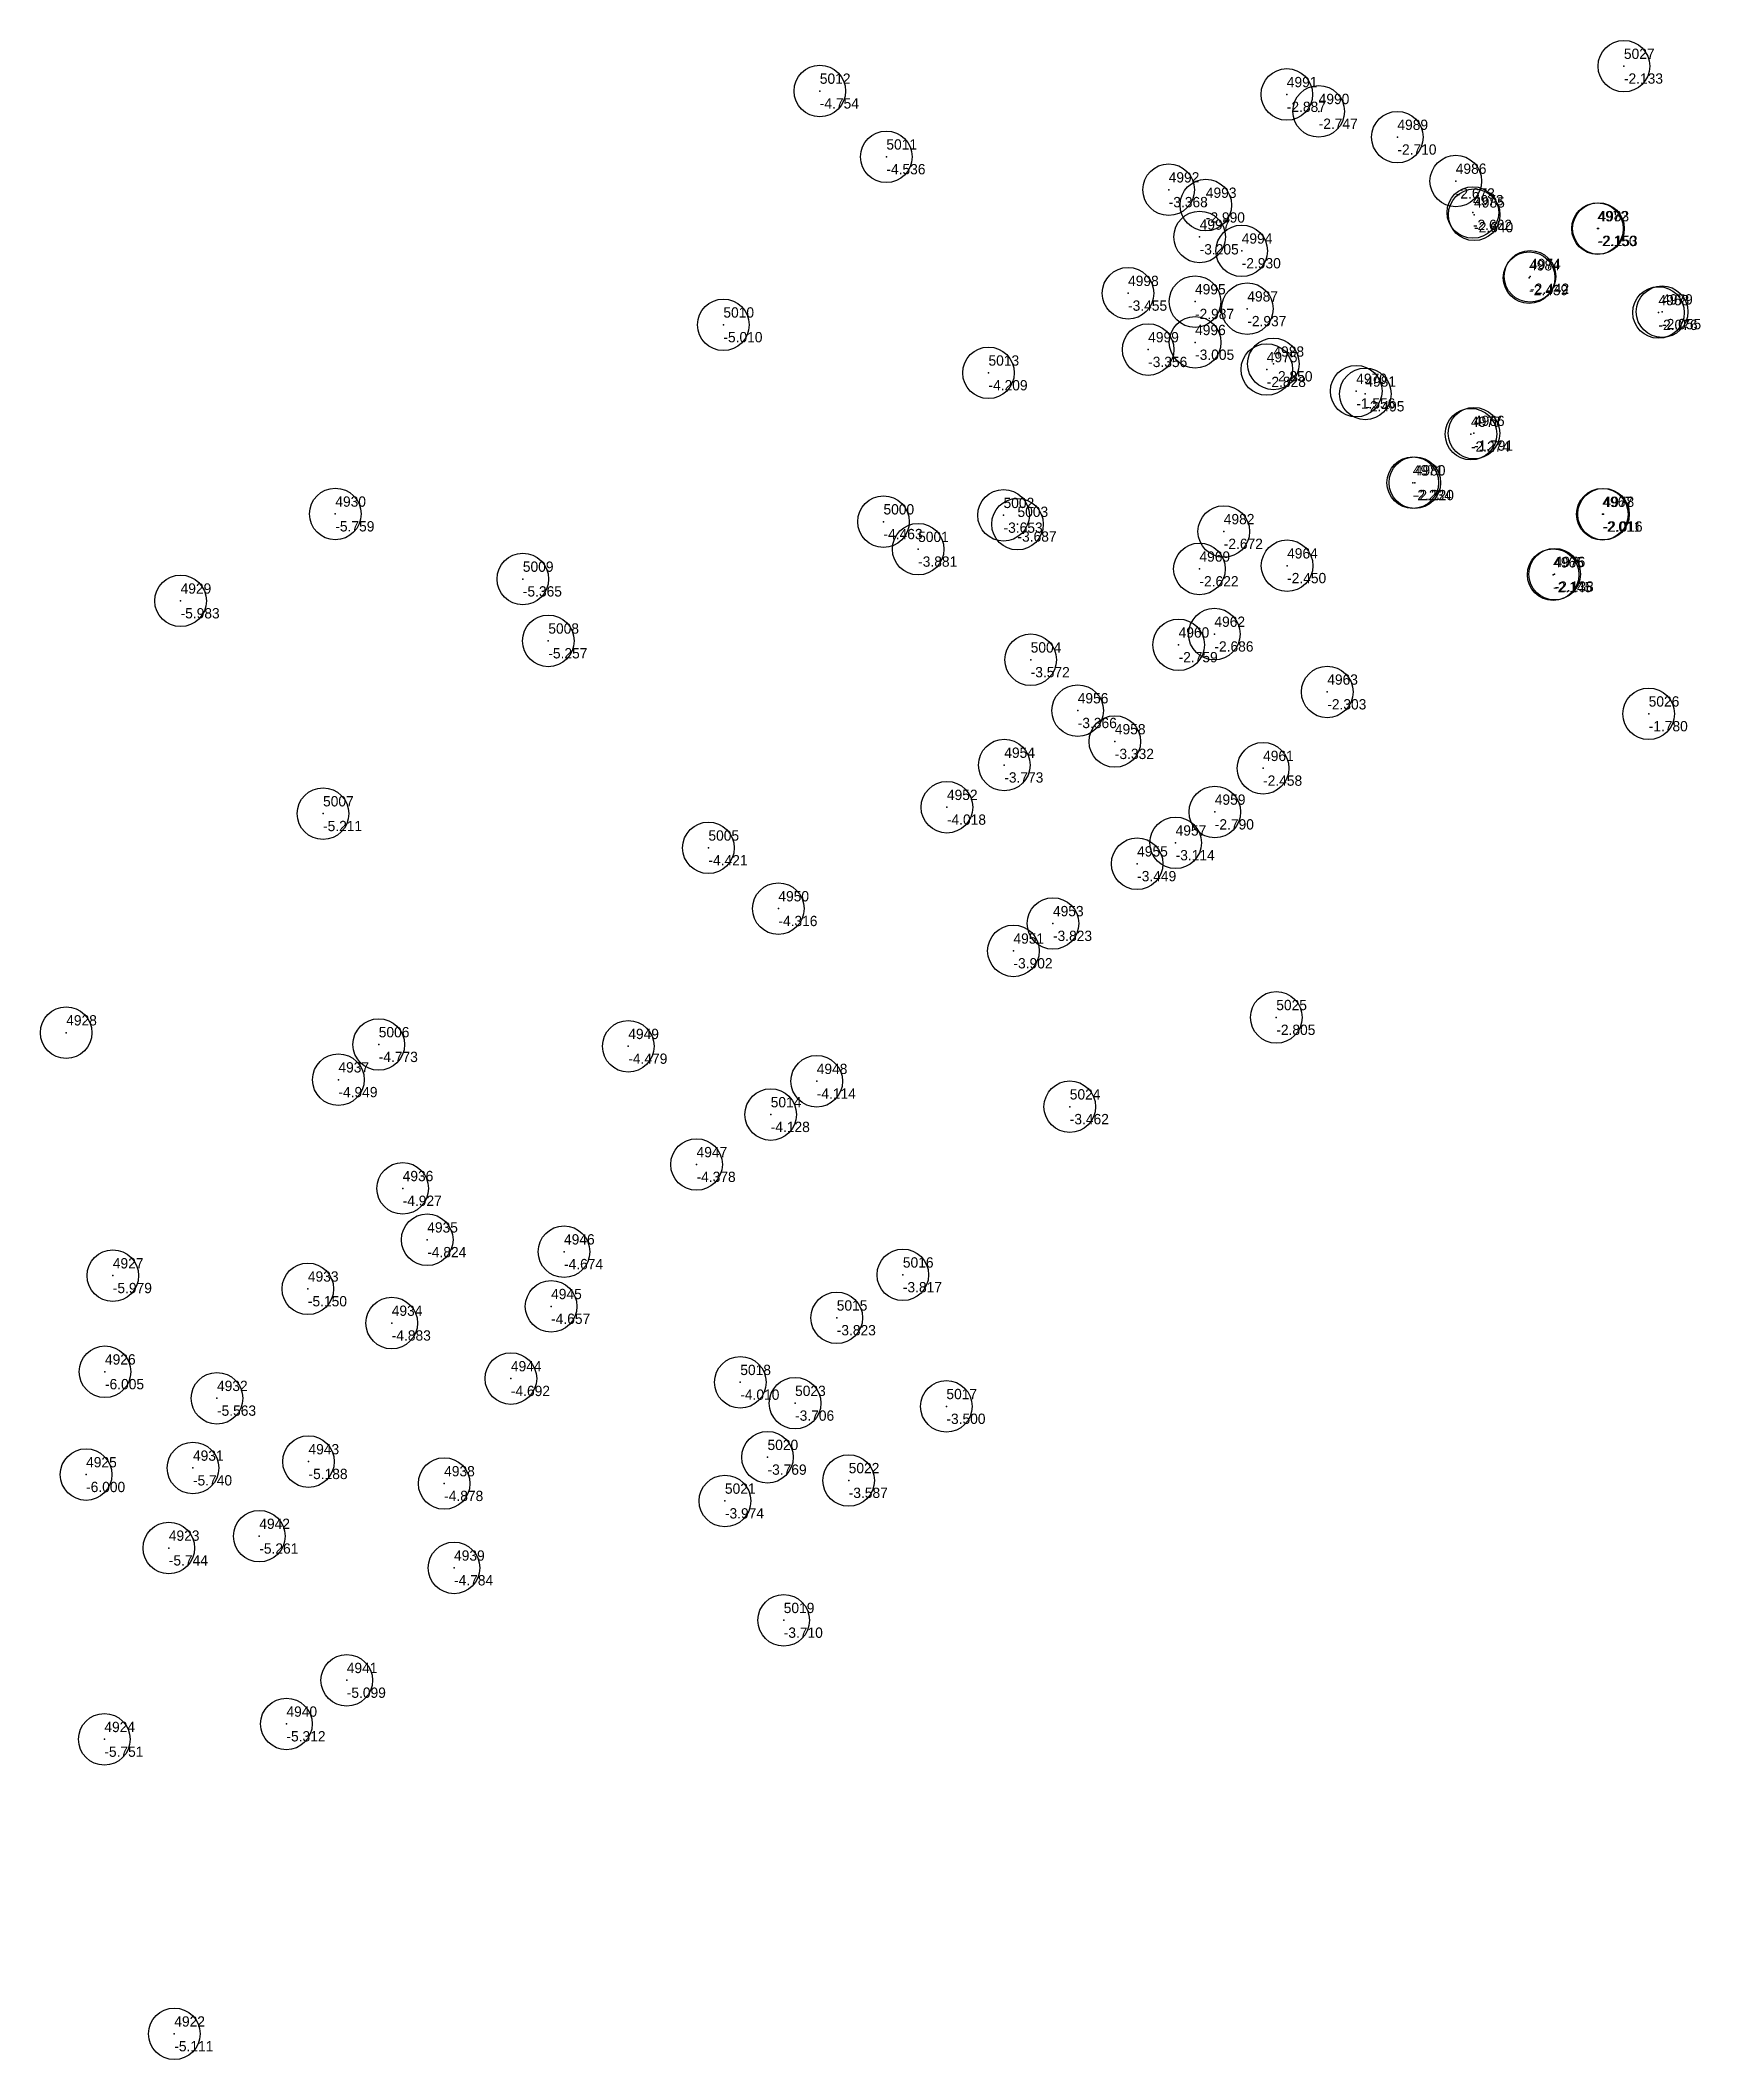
# Model space of a CAD drawing. Header units: millimetres. Extents: x 979 to 714242, y 976 to 4055134.
# Drawn here: x 978.64 to 994.73, y 976.36 to 995.94 of the extents above; entities that cross this region are included whole.
import ezdxf

# ---------------------------------------------------------------- set-up
doc = ezdxf.new("R2010")
doc.units = ezdxf.units.MM
doc.header["$LTSCALE"] = 0.5
doc.header["$MEASUREMENT"] = 0
doc.header["$PDMODE"] = 32
doc.header["$PDSIZE"] = 0.5
for name, color, linetype in [('TAX-DESC', 45, 'Continuous'), ('TAX-H', 192, 'Continuous'), ('TAX-KOD', 7, 'Continuous'), ('TAX-SHM', 7, 'Continuous')]:
    doc.layers.add(name, color=color, linetype=linetype)
doc.styles.add('gr-sdtopo1', font='gr-sdtopo1.shx', dxfattribs={"bigfont": 'BigFgrsdto1.shx'})

# ---------------------------------------------------------------- blocks, each defined once
blk = doc.blocks.new('blk_SHMEIO_3-Lay')
at = {"layer": 'TAX-SHM'}
blk.add_point((0, 0), dxfattribs=at)
at = {"layer": 'TAX-DESC', "style": 'gr-sdtopo1'}
blk.add_attdef('DESC', (1.12, -0.34), '', height=0.5, dxfattribs=at)
at = {"layer": 'TAX-H', "style": 'gr-sdtopo1'}
blk.add_attdef('H', (0, -1.7), '', height=1, dxfattribs=at)
at = {"layer": 'TAX-KOD', "style": 'gr-sdtopo1'}
blk.add_attdef('KOD', (0, 0.7), '', height=1, dxfattribs=at)

msp = doc.modelspace()

# ---------------------------------------------------------------- block references
at = {"layer": 'TAX-SHM', "xscale": 0.09996, "yscale": 0.09996, "zscale": 0.09996}
for p, values in [((993.991, 995.688), {'KOD': '5027', 'H': '-2.133'}), ((986.196, 995.447), {'KOD': '5012', 'H': '-4.754'}), ((990.723, 995.414), {'KOD': '4991', 'H': '-2.887'}), ((991.032, 995.25), {'KOD': '4990', 'H': '-2.747'}), ((986.841, 994.809), {'KOD': '5011', 'H': '-4.536'}), ((991.795, 995), {'KOD': '4989', 'H': '-2.710'}), ((989.578, 994.49), {'KOD': '4992', 'H': '-3.368'}), ((992.361, 994.574), {'KOD': '4986', 'H': '-2.673'}), ((989.938, 994.341), {'KOD': '4993', 'H': '-2.990'}), ((992.527, 994.269), {'KOD': '4973', 'H': '-2.662'}), ((992.539, 994.247), {'KOD': '4985', 'H': '-2.640'}), ((989.878, 994.032), {'KOD': '4997', 'H': '-3.205'}), ((993.735, 994.113), {'KOD': '4972', 'H': '-2.150'}), ((993.744, 994.114), {'KOD': '4983', 'H': '-2.153'}), ((990.286, 993.897), {'KOD': '4994', 'H': '-2.930'}), ((993.072, 993.637), {'KOD': '4984', 'H': '-2.439'}), ((993.081, 993.65), {'KOD': '4974', 'H': '-2.442'}), ((989.184, 993.486), {'KOD': '4998', 'H': '-3.455'}), ((989.833, 993.405), {'KOD': '4995', 'H': '-2.987'}), ((990.34, 993.336), {'KOD': '4987', 'H': '-2.937'}), ((994.326, 993.299), {'KOD': '4968', 'H': '-2.076'}), ((994.361, 993.307), {'KOD': '4979', 'H': '-2.055'}), ((985.261, 993.18), {'KOD': '5010', 'H': '-5.010'}), ((989.379, 992.94), {'KOD': '4999', 'H': '-3.356'}), ((989.834, 993.01), {'KOD': '4996', 'H': '-3.005'}), ((987.831, 992.714), {'KOD': '5013', 'H': '-4.209'}), ((990.529, 992.747), {'KOD': '4975', 'H': '-2.828'}), ((990.593, 992.801), {'KOD': '4988', 'H': '-2.850'}), ((991.396, 992.537), {'KOD': '4970', 'H': '-1.556'}), ((991.484, 992.51), {'KOD': '4981', 'H': '-2.495'}), ((992.508, 992.12), {'KOD': '4977', 'H': '-2.274'}), ((992.537, 992.129), {'KOD': '4966', 'H': '-1.791'}), ((991.944, 991.649), {'KOD': '4971', 'H': '-2.234'}), ((991.964, 991.649), {'KOD': '4980', 'H': '-2.220'}), ((981.499, 991.346), {'KOD': '4930', 'H': '-5.759'}), ((987.977, 991.333), {'KOD': '5002', 'H': '-3.653'}), ((993.782, 991.343), {'KOD': '4967', 'H': '-2.011'}), ((993.793, 991.344), {'KOD': '4978', 'H': '-2.016'}), ((986.813, 991.271), {'KOD': '5000', 'H': '-4.463'}), ((988.112, 991.247), {'KOD': '5003', 'H': '-3.687'}), ((990.112, 991.176), {'KOD': '4982', 'H': '-2.672'}), ((987.149, 991.004), {'KOD': '5001', 'H': '-3.881'}), ((983.317, 990.715), {'KOD': '5009', 'H': '-5.365'}), ((989.876, 990.813), {'KOD': '4969', 'H': '-2.622'}), ((990.726, 990.844), {'KOD': '4964', 'H': '-2.450'}), ((993.305, 990.757), {'KOD': '4965', 'H': '-2.145'}), ((993.319, 990.762), {'KOD': '4976', 'H': '-2.138'}), ((979.999, 990.503), {'KOD': '4929', 'H': '-5.983'}), ((983.564, 990.115), {'KOD': '5008', 'H': '-5.257'}), ((990.021, 990.181), {'KOD': '4962', 'H': '-2.686'}), ((988.24, 989.932), {'KOD': '5004', 'H': '-3.572'}), ((989.674, 990.077), {'KOD': '4960', 'H': '-2.759'}), ((991.115, 989.62), {'KOD': '4963', 'H': '-2.303'}), ((988.696, 989.439), {'KOD': '4956', 'H': '-3.366'}), ((994.231, 989.408), {'KOD': '5026', 'H': '-1.780'}), ((989.056, 989.139), {'KOD': '4958', 'H': '-3.332'}), ((987.984, 988.911), {'KOD': '4954', 'H': '-3.773'}), ((990.493, 988.88), {'KOD': '4961', 'H': '-2.458'}), ((981.38, 988.44), {'KOD': '5007', 'H': '-5.211'}), ((987.428, 988.502), {'KOD': '4952', 'H': '-4.018'}), ((990.025, 988.456), {'KOD': '4959', 'H': '-2.790'}), ((989.645, 988.157), {'KOD': '4957', 'H': '-3.114'}), ((985.116, 988.108), {'KOD': '5005', 'H': '-4.421'}), ((989.272, 987.954), {'KOD': '4955', 'H': '-3.449'}), ((985.794, 987.519), {'KOD': '4950', 'H': '-4.316'}), ((988.456, 987.375), {'KOD': '4953', 'H': '-3.823'}), ((988.073, 987.109), {'KOD': '4951', 'H': '-3.902'}), ((990.621, 986.464), {'KOD': '5025', 'H': '-2.805'}), ((978.89, 986.316), {'KOD': '4928'}), ((981.92, 986.201), {'KOD': '5006', 'H': '-4.773'}), ((984.339, 986.184), {'KOD': '4949', 'H': '-4.479'}), ((981.529, 985.86), {'KOD': '4937', 'H': '-4.949'}), ((986.166, 985.845), {'KOD': '4948', 'H': '-4.114'}), ((985.72, 985.522), {'KOD': '5014', 'H': '-4.128'}), ((988.619, 985.598), {'KOD': '5024', 'H': '-3.462'}), ((985.001, 985.038), {'KOD': '4947', 'H': '-4.378'}), ((982.152, 984.806), {'KOD': '4936', 'H': '-4.927'}), ((982.39, 984.308), {'KOD': '4935', 'H': '-4.824'}), ((983.716, 984.192), {'KOD': '4946', 'H': '-4.674'}), ((979.342, 983.96), {'KOD': '4927', 'H': '-5.979'}), ((987.001, 983.968), {'KOD': '5016', 'H': '-3.817'}), ((981.233, 983.832), {'KOD': '4933', 'H': '-5.150'}), ((983.591, 983.662), {'KOD': '4945', 'H': '-4.657'}), ((982.046, 983.5), {'KOD': '4934', 'H': '-4.883'}), ((986.36, 983.551), {'KOD': '5015', 'H': '-3.823'}), ((979.266, 983.028), {'KOD': '4926', 'H': '-6.005'}), ((983.201, 982.962), {'KOD': '4944', 'H': '-4.692'}), ((985.425, 982.926), {'KOD': '5018', 'H': '-4.010'}), ((980.352, 982.771), {'KOD': '4932', 'H': '-5.563'}), ((985.956, 982.723), {'KOD': '5023', 'H': '-3.706'}), ((987.423, 982.692), {'KOD': '5017', 'H': '-3.500'}), ((980.119, 982.095), {'KOD': '4931', 'H': '-5.740'}), ((981.239, 982.157), {'KOD': '4943', 'H': '-5.188'}), ((985.689, 982.199), {'KOD': '5020', 'H': '-3.769'}), ((979.083, 982.031), {'KOD': '4925', 'H': '-6.000'}), ((982.554, 981.944), {'KOD': '4938', 'H': '-4.878'}), ((986.476, 981.974), {'KOD': '5022', 'H': '-3.587'}), ((985.276, 981.775), {'KOD': '5021', 'H': '-3.974'}), ((979.885, 981.319), {'KOD': '4923', 'H': '-5.744'}), ((980.762, 981.434), {'KOD': '4942', 'H': '-5.261'}), ((982.65, 981.126), {'KOD': '4939', 'H': '-4.784'}), ((985.846, 980.618), {'KOD': '5019', 'H': '-3.710'}), ((981.61, 980.036), {'KOD': '4941', 'H': '-5.099'}), ((981.025, 979.613), {'KOD': '4940', 'H': '-5.312'}), ((979.26, 979.464), {'KOD': '4924', 'H': '-5.751'}), ((979.938, 976.608), {'KOD': '4922', 'H': '-5.111'})]:
    msp.add_blockref('blk_SHMEIO_3-Lay', p, dxfattribs=at).add_auto_attribs(values)

doc.saveas('drawing.dxf')
